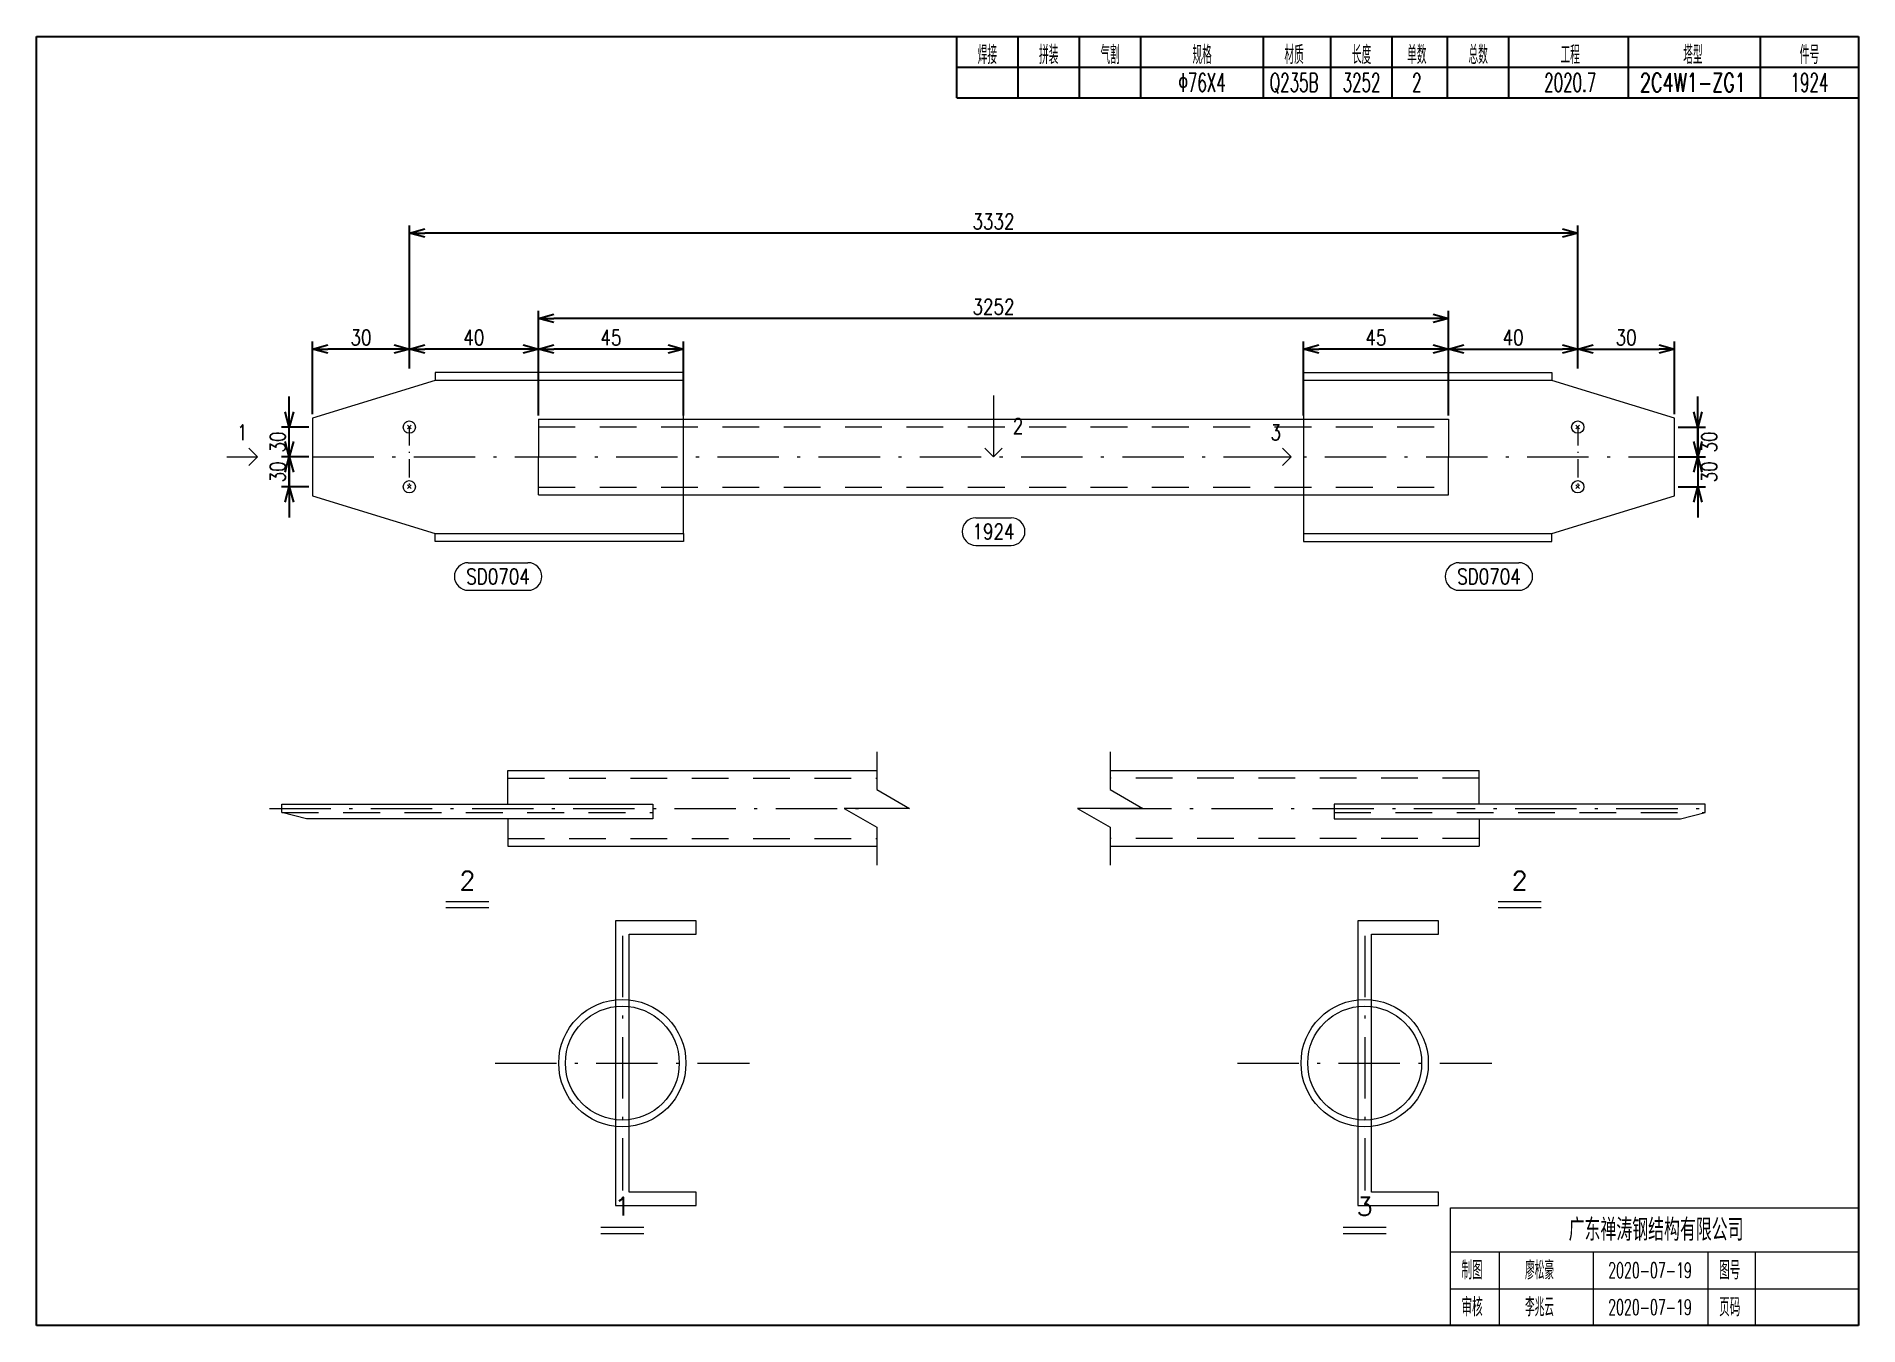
# Model space of a CAD drawing. Extents: x 154981 to 165753, y -86801 to -82885.
# Drawn here: x 160194.1 to 160491.1, y -84356.7 to -84146.7 of the extents above; entities that cross this region are included whole.
import ezdxf
from ezdxf.enums import TextEntityAlignment as Align

# ---------------------------------------------------------------- set-up
doc = ezdxf.new("R2010")
doc.units = 0
doc.header["$MEASUREMENT"] = 0
for name, pattern in [('一点画线', [5.2, 3, -1, 0.2, -1]), ('长一点画线', [16.5, 10, -3, 0.5, -3]), ('长虚线', [10, 6, -4])]:
    doc.linetypes.add(name, pattern=pattern)
doc.layers.get('0').update_dxf_attribs({"linetype": 'CONTINUOUS', "lineweight": 25})
doc.layers.get('Defpoints').update_dxf_attribs({"linetype": 'CONTINUOUS'})
doc.layers.add('4', color=7, linetype='CONTINUOUS', lineweight=25)
doc.layers.add('5', color=7, linetype='CONTINUOUS', lineweight=25)
doc.styles.add('DimFont', font='simplex.shx', dxfattribs={"width": 0.8, "bigfont": 'gbhzfs.shx'})
doc.styles.get("Standard").update_dxf_attribs({"font": 'simplex.shx', "width": 0.7, "height": 3, "bigfont": 'gbhzfs.shx'})
doc.dimstyles.new('DHDxfDimStyleOpen30', dxfattribs={"dimtxt": 2.5, "dimasz": 2.5, "dimexe": 1.25, "dimexo": 0.625, "dimtad": 2, "dimtxsty": 'DimFont', "dimblk": 'OPEN30', "dimblk1": 'OPEN30', "dimblk2": 'OPEN30', "dimcen": 2.5, "dimadec": 0, "dimazin": 0, "dimtfac": 1, "dimtmove": 0, "dimatfit": 3, "dimfxl": 0, "dimarcsym": 0})

msp = doc.modelspace()

# ---------------------------------------------------------------- texts
at = {"layer": '4', "color": 1, "linetype": 'Continuous', "lineweight": 25}
for s, width, p in [('焊接', 0.7, (160349.11666, -84149.66733)), ('拼装', 0.7, (160359.11666, -84149.66733)), ('气割', 0.7, (160369.11666, -84149.66733)), ('规格', 0.7, (160384.11666, -84149.66733)), ('材质', 0.7, (160399.11666, -84149.66733)), ('长度', 0.7, (160410.11666, -84149.66733)), ('单数', 0.7, (160419.11666, -84149.66733)), ('总数', 0.7, (160429.11666, -84149.66733)), ('工程', 0.7, (160444.11666, -84149.66733)), ('塔型', 0.7, (160464.11666, -84149.66733)), ('件号', 0.6, (160483.11666, -84149.66733)), ('Φ76X4', 0.6, (160384.11666, -84154.16733)), ('Q235B', 0.6, (160399.11666, -84154.16733)), ('3252', 0.6, (160410.11666, -84154.16733)), ('2', 0.6, (160419.11666, -84154.16733)), ('2020.7', 0.6, (160444.11666, -84154.16733)), ('2C4W1-ZG1', 0.7, (160464.11666, -84154.16733)), ('1924', 0.6, (160483.11666, -84154.16733))]:
    msp.add_text(s, height=3, dxfattribs=dict(at, width=width)).set_placement(p, align=Align.MIDDLE_CENTER)
at = {"layer": '4', "color": 1, "linetype": 'Continuous', "lineweight": 13}
msp.add_text('广东禅涛钢结构有限公司', height=3.6, dxfattribs=at).set_placement((160458.11666, -84341.06733), align=Align.MIDDLE_CENTER)
for s, height, width, p in [('制图', 3, 0.8, (160428.11666, -84347.66733)), ('廖松豪', 3, 0.7, (160439.11666, -84347.66733)), ('2020-07-19', 2.5, 0.6, (160457.11666, -84347.66733)), ('图号', 3, 0.8, (160470.11666, -84347.66733)), ('审核', 3, 0.8, (160428.11666, -84353.66733)), ('李兆云', 3, 0.7, (160439.11666, -84353.66733)), ('2020-07-19', 2.5, 0.6, (160457.11666, -84353.66733)), ('页码', 3, 0.8, (160470.11666, -84353.66733))]:
    msp.add_text(s, height=height, dxfattribs=dict(at, width=width)).set_placement(p, align=Align.MIDDLE_CENTER)
at = {"layer": '5', "color": 6, "linetype": 'Continuous', "lineweight": 13, "width": 0.8}
for s, p in [('1', (160227.66866, -84211.16733)), ('2', (160354.11666, -84210.16733)), ('3', (160396.12666, -84211.16733)), ('1924', (160350.11666, -84227.32333)), ('SD0704', (160269.36166, -84234.64133)), ('SD0704', (160430.87166, -84234.64133))]:
    msp.add_text(s, height=2.5, dxfattribs=at).set_placement(p, align=Align.MIDDLE_CENTER)
at = {"layer": '5', "color": 7, "linetype": 'Continuous', "lineweight": 13}
for s, p in [('2', (160264.36166, -84286.57333)), ('2', (160435.87166, -84286.57333)), ('1', (160289.61666, -84339.66733)), ('3', (160410.61666, -84339.66733))]:
    msp.add_text(s, height=3, dxfattribs=at).set_placement(p, align=Align.BOTTOM_CENTER)

# ---------------------------------------------------------------- blocks, each defined once
blk = doc.blocks.new('_OPEN30')
at = {"color": 0, "linetype": 'ByBlock', "lineweight": -2}
for p, q in [((-1, 0.27), (0, 0)), ((0, 0), (-1, -0.27)), ((0, 0), (-1, 0))]:
    blk.add_line(p, q, dxfattribs=at)
blk = doc.blocks.new('*D138')
at = {"layer": '5', "color": 3, "linetype": 'Continuous', "lineweight": -2}
for p, q in [((160254.9, -84200.77), (160254.9, -84177.44)), ((160442.84, -84178.69), (160257.4, -84178.69)), ((160445.34, -84200.77), (160445.34, -84177.44))]:
    blk.add_line(p, q, dxfattribs=at)
at = {"layer": 'Defpoints', "color": 0, "linetype": 'Continuous'}
for p in [(160254.9, -84178.69), (160254.9, -84201.4), (160445.34, -84201.4)]:
    blk.add_point(p, dxfattribs=at)
at = {"layer": '5', "color": 3, "linetype": 'Continuous', "lineweight": -2, "xscale": 2.5, "yscale": 2.5, "zscale": 2.5, "rotation": 180}
blk.add_blockref('_OPEN30', (160254.9, -84178.69), dxfattribs=at)
at = {"layer": '5', "color": 3, "linetype": 'Continuous', "lineweight": -2, "xscale": 2.5, "yscale": 2.5, "zscale": 2.5}
blk.add_blockref('_OPEN30', (160445.34, -84178.69), dxfattribs=at)
at = {"layer": '5', "color": 6, "linetype": 'Continuous', "lineweight": 13, "insert": (160350.12, -84176.81), "char_height": 2.5, "attachment_point": 5, "line_spacing_factor": 0.6, "style": 'DimFont'}
blk.add_mtext('3332', dxfattribs=at)
blk = doc.blocks.new('*D139')
at = {"layer": '5', "color": 3, "linetype": 'Continuous', "lineweight": -2}
for p, q in [((160275.94, -84208.39), (160275.94, -84191.35)), ((160421.8, -84192.6), (160278.44, -84192.6)), ((160424.3, -84208.39), (160424.3, -84191.35))]:
    blk.add_line(p, q, dxfattribs=at)
at = {"layer": 'Defpoints', "color": 0, "linetype": 'Continuous'}
for p in [(160275.94, -84192.6), (160275.94, -84209.01), (160424.3, -84209.01)]:
    blk.add_point(p, dxfattribs=at)
at = {"layer": '5', "color": 3, "linetype": 'Continuous', "lineweight": -2, "xscale": 2.5, "yscale": 2.5, "zscale": 2.5, "rotation": 180}
blk.add_blockref('_OPEN30', (160275.94, -84192.6), dxfattribs=at)
at = {"layer": '5', "color": 3, "linetype": 'Continuous', "lineweight": -2, "xscale": 2.5, "yscale": 2.5, "zscale": 2.5}
blk.add_blockref('_OPEN30', (160424.3, -84192.6), dxfattribs=at)
at = {"layer": '5', "color": 6, "linetype": 'Continuous', "lineweight": 13, "insert": (160350.12, -84190.72), "char_height": 2.5, "attachment_point": 5, "line_spacing_factor": 0.6, "style": 'DimFont'}
blk.add_mtext('3252', dxfattribs=at)
blk = doc.blocks.new('*D140')
at = {"layer": '5', "color": 3, "linetype": 'Continuous', "lineweight": -2}
for p, q in [((160464.92, -84207.81), (160464.92, -84205.31)), ((160461.74, -84210.31), (160466.17, -84210.31)), ((160464.92, -84210.31), (160464.92, -84215.17)), ((160461.74, -84215.17), (160466.17, -84215.17)), ((160464.92, -84217.67), (160464.92, -84220.17))]:
    blk.add_line(p, q, dxfattribs=at)
at = {"layer": 'Defpoints', "color": 0, "linetype": 'Continuous'}
for p in [(160461.12, -84210.31), (160461.12, -84215.17), (160464.92, -84215.17)]:
    blk.add_point(p, dxfattribs=at)
at = {"layer": '5', "color": 3, "linetype": 'Continuous', "lineweight": -2, "xscale": 2.5, "yscale": 2.5, "zscale": 2.5}
for p, rotation in [((160464.92, -84210.31), 270), ((160464.92, -84215.17), 90)]:
    blk.add_blockref('_OPEN30', p, dxfattribs=dict(at, rotation=rotation))
at = {"layer": '5', "color": 6, "linetype": 'Continuous', "lineweight": 13, "insert": (160466.79, -84212.74), "char_height": 2.5, "attachment_point": 5, "rotation": 90, "line_spacing_factor": 0.6, "style": 'DimFont'}
blk.add_mtext('30', dxfattribs=at)
blk = doc.blocks.new('*D141')
at = {"layer": '5', "color": 3, "linetype": 'Continuous', "lineweight": -2}
for p, q in [((160464.92, -84212.67), (160464.92, -84210.17)), ((160461.74, -84215.17), (160466.17, -84215.17)), ((160464.92, -84215.17), (160464.92, -84220.03)), ((160461.74, -84220.03), (160466.17, -84220.03)), ((160464.92, -84222.53), (160464.92, -84225.03))]:
    blk.add_line(p, q, dxfattribs=at)
at = {"layer": 'Defpoints', "color": 0, "linetype": 'Continuous'}
for p in [(160461.12, -84215.17), (160461.12, -84220.03), (160464.92, -84220.03)]:
    blk.add_point(p, dxfattribs=at)
at = {"layer": '5', "color": 3, "linetype": 'Continuous', "lineweight": -2, "xscale": 2.5, "yscale": 2.5, "zscale": 2.5}
for p, rotation in [((160464.92, -84215.17), 270), ((160464.92, -84220.03), 90)]:
    blk.add_blockref('_OPEN30', p, dxfattribs=dict(at, rotation=rotation))
at = {"layer": '5', "color": 6, "linetype": 'Continuous', "lineweight": 13, "insert": (160466.79, -84217.6), "char_height": 2.5, "attachment_point": 5, "rotation": 90, "line_spacing_factor": 0.6, "style": 'DimFont'}
blk.add_mtext('30', dxfattribs=at)
blk = doc.blocks.new('*D142')
at = {"layer": '5', "color": 3, "linetype": 'Continuous', "lineweight": -2}
for p, q in [((160445.34, -84200.77), (160445.34, -84196.35)), ((160461.12, -84208.22), (160461.12, -84196.35)), ((160447.84, -84197.6), (160458.62, -84197.6))]:
    blk.add_line(p, q, dxfattribs=at)
at = {"layer": 'Defpoints', "color": 0, "linetype": 'Continuous'}
for p in [(160461.12, -84197.6), (160445.34, -84201.4), (160461.12, -84208.85)]:
    blk.add_point(p, dxfattribs=at)
at = {"layer": '5', "color": 3, "linetype": 'Continuous', "lineweight": -2, "xscale": 2.5, "yscale": 2.5, "zscale": 2.5, "rotation": 180}
blk.add_blockref('_OPEN30', (160445.34, -84197.6), dxfattribs=at)
at = {"layer": '5', "color": 3, "linetype": 'Continuous', "lineweight": -2, "xscale": 2.5, "yscale": 2.5, "zscale": 2.5}
blk.add_blockref('_OPEN30', (160461.12, -84197.6), dxfattribs=at)
at = {"layer": '5', "color": 6, "linetype": 'Continuous', "lineweight": 13, "insert": (160453.23, -84195.72), "char_height": 2.5, "attachment_point": 5, "line_spacing_factor": 0.6, "style": 'DimFont'}
blk.add_mtext('30', dxfattribs=at)
blk = doc.blocks.new('*D143')
at = {"layer": '5', "color": 3, "linetype": 'Continuous', "lineweight": -2}
for p, q in [((160424.3, -84208.39), (160424.3, -84196.35)), ((160445.34, -84200.77), (160445.34, -84196.35)), ((160426.8, -84197.6), (160442.84, -84197.6))]:
    blk.add_line(p, q, dxfattribs=at)
at = {"layer": 'Defpoints', "color": 0, "linetype": 'Continuous'}
for p in [(160445.34, -84197.6), (160445.34, -84201.4), (160424.3, -84209.01)]:
    blk.add_point(p, dxfattribs=at)
at = {"layer": '5', "color": 3, "linetype": 'Continuous', "lineweight": -2, "xscale": 2.5, "yscale": 2.5, "zscale": 2.5, "rotation": 180}
blk.add_blockref('_OPEN30', (160424.3, -84197.6), dxfattribs=at)
at = {"layer": '5', "color": 3, "linetype": 'Continuous', "lineweight": -2, "xscale": 2.5, "yscale": 2.5, "zscale": 2.5}
blk.add_blockref('_OPEN30', (160445.34, -84197.6), dxfattribs=at)
at = {"layer": '5', "color": 6, "linetype": 'Continuous', "lineweight": 13, "insert": (160434.82, -84195.72), "char_height": 2.5, "attachment_point": 5, "line_spacing_factor": 0.6, "style": 'DimFont'}
blk.add_mtext('40', dxfattribs=at)
blk = doc.blocks.new('*D144')
at = {"layer": '5', "color": 3, "linetype": 'Continuous', "lineweight": -2}
for p, q in [((160400.63, -84208.39), (160400.63, -84196.35)), ((160424.3, -84208.39), (160424.3, -84196.35)), ((160421.8, -84197.6), (160403.13, -84197.6))]:
    blk.add_line(p, q, dxfattribs=at)
at = {"layer": 'Defpoints', "color": 0, "linetype": 'Continuous'}
for p in [(160400.63, -84197.6), (160400.63, -84209.01), (160424.3, -84209.01)]:
    blk.add_point(p, dxfattribs=at)
at = {"layer": '5', "color": 3, "linetype": 'Continuous', "lineweight": -2, "xscale": 2.5, "yscale": 2.5, "zscale": 2.5, "rotation": 180}
blk.add_blockref('_OPEN30', (160400.63, -84197.6), dxfattribs=at)
at = {"layer": '5', "color": 3, "linetype": 'Continuous', "lineweight": -2, "xscale": 2.5, "yscale": 2.5, "zscale": 2.5}
blk.add_blockref('_OPEN30', (160424.3, -84197.6), dxfattribs=at)
at = {"layer": '5', "color": 6, "linetype": 'Continuous', "lineweight": 13, "insert": (160412.46, -84195.72), "char_height": 2.5, "attachment_point": 5, "line_spacing_factor": 0.6, "style": 'DimFont'}
blk.add_mtext('45', dxfattribs=at)
blk = doc.blocks.new('*D145')
at = {"layer": '5', "color": 3, "linetype": 'Continuous', "lineweight": -2}
for p, q in [((160235.32, -84207.81), (160235.32, -84205.31)), ((160238.49, -84210.31), (160234.07, -84210.31)), ((160235.32, -84215.17), (160235.32, -84210.31)), ((160238.49, -84215.17), (160234.07, -84215.17)), ((160235.32, -84217.67), (160235.32, -84220.17))]:
    blk.add_line(p, q, dxfattribs=at)
at = {"layer": 'Defpoints', "color": 0, "linetype": 'Continuous'}
for p in [(160235.32, -84210.31), (160239.12, -84210.31), (160239.12, -84215.17)]:
    blk.add_point(p, dxfattribs=at)
at = {"layer": '5', "color": 3, "linetype": 'Continuous', "lineweight": -2, "xscale": 2.5, "yscale": 2.5, "zscale": 2.5}
for p, rotation in [((160235.32, -84210.31), 270), ((160235.32, -84215.17), 90)]:
    blk.add_blockref('_OPEN30', p, dxfattribs=dict(at, rotation=rotation))
at = {"layer": '5', "color": 6, "linetype": 'Continuous', "lineweight": 13, "insert": (160233.44, -84212.74), "char_height": 2.5, "attachment_point": 5, "rotation": 90, "line_spacing_factor": 0.6, "style": 'DimFont'}
blk.add_mtext('30', dxfattribs=at)
blk = doc.blocks.new('*D146')
at = {"layer": '5', "color": 3, "linetype": 'Continuous', "lineweight": -2}
for p, q in [((160235.32, -84212.67), (160235.32, -84210.17)), ((160238.49, -84215.17), (160234.07, -84215.17)), ((160235.32, -84220.03), (160235.32, -84215.17)), ((160238.49, -84220.03), (160234.07, -84220.03)), ((160235.32, -84222.53), (160235.32, -84225.03))]:
    blk.add_line(p, q, dxfattribs=at)
at = {"layer": 'Defpoints', "color": 0, "linetype": 'Continuous'}
for p in [(160235.32, -84215.17), (160239.12, -84215.17), (160239.12, -84220.03)]:
    blk.add_point(p, dxfattribs=at)
at = {"layer": '5', "color": 3, "linetype": 'Continuous', "lineweight": -2, "xscale": 2.5, "yscale": 2.5, "zscale": 2.5}
for p, rotation in [((160235.32, -84215.17), 270), ((160235.32, -84220.03), 90)]:
    blk.add_blockref('_OPEN30', p, dxfattribs=dict(at, rotation=rotation))
at = {"layer": '5', "color": 6, "linetype": 'Continuous', "lineweight": 13, "insert": (160233.44, -84217.6), "char_height": 2.5, "attachment_point": 5, "rotation": 90, "line_spacing_factor": 0.6, "style": 'DimFont'}
blk.add_mtext('30', dxfattribs=at)
blk = doc.blocks.new('*D147')
at = {"layer": '5', "color": 3, "linetype": 'Continuous', "lineweight": -2}
for p, q in [((160239.12, -84208.22), (160239.12, -84196.35)), ((160254.9, -84200.77), (160254.9, -84196.35)), ((160252.4, -84197.6), (160241.62, -84197.6))]:
    blk.add_line(p, q, dxfattribs=at)
at = {"layer": 'Defpoints', "color": 0, "linetype": 'Continuous'}
for p in [(160239.12, -84197.6), (160254.9, -84201.4), (160239.12, -84208.85)]:
    blk.add_point(p, dxfattribs=at)
at = {"layer": '5', "color": 3, "linetype": 'Continuous', "lineweight": -2, "xscale": 2.5, "yscale": 2.5, "zscale": 2.5, "rotation": 180}
blk.add_blockref('_OPEN30', (160239.12, -84197.6), dxfattribs=at)
at = {"layer": '5', "color": 3, "linetype": 'Continuous', "lineweight": -2, "xscale": 2.5, "yscale": 2.5, "zscale": 2.5}
blk.add_blockref('_OPEN30', (160254.9, -84197.6), dxfattribs=at)
at = {"layer": '5', "color": 6, "linetype": 'Continuous', "lineweight": 13, "insert": (160247.01, -84195.72), "char_height": 2.5, "attachment_point": 5, "line_spacing_factor": 0.6, "style": 'DimFont'}
blk.add_mtext('30', dxfattribs=at)
blk = doc.blocks.new('*D148')
at = {"layer": '5', "color": 3, "linetype": 'Continuous', "lineweight": -2}
for p, q in [((160254.9, -84200.77), (160254.9, -84196.35)), ((160275.94, -84208.39), (160275.94, -84196.35)), ((160273.44, -84197.6), (160257.4, -84197.6))]:
    blk.add_line(p, q, dxfattribs=at)
at = {"layer": 'Defpoints', "color": 0, "linetype": 'Continuous'}
for p in [(160254.9, -84197.6), (160254.9, -84201.4), (160275.94, -84209.01)]:
    blk.add_point(p, dxfattribs=at)
at = {"layer": '5', "color": 3, "linetype": 'Continuous', "lineweight": -2, "xscale": 2.5, "yscale": 2.5, "zscale": 2.5, "rotation": 180}
blk.add_blockref('_OPEN30', (160254.9, -84197.6), dxfattribs=at)
at = {"layer": '5', "color": 3, "linetype": 'Continuous', "lineweight": -2, "xscale": 2.5, "yscale": 2.5, "zscale": 2.5}
blk.add_blockref('_OPEN30', (160275.94, -84197.6), dxfattribs=at)
at = {"layer": '5', "color": 6, "linetype": 'Continuous', "lineweight": 13, "insert": (160265.42, -84195.72), "char_height": 2.5, "attachment_point": 5, "line_spacing_factor": 0.6, "style": 'DimFont'}
blk.add_mtext('40', dxfattribs=at)
blk = doc.blocks.new('*D149')
at = {"layer": '5', "color": 3, "linetype": 'Continuous', "lineweight": -2}
for p, q in [((160275.94, -84208.39), (160275.94, -84196.35)), ((160299.61, -84208.39), (160299.61, -84196.35)), ((160297.11, -84197.6), (160278.44, -84197.6))]:
    blk.add_line(p, q, dxfattribs=at)
at = {"layer": 'Defpoints', "color": 0, "linetype": 'Continuous'}
for p in [(160275.94, -84197.6), (160275.94, -84209.01), (160299.61, -84209.01)]:
    blk.add_point(p, dxfattribs=at)
at = {"layer": '5', "color": 3, "linetype": 'Continuous', "lineweight": -2, "xscale": 2.5, "yscale": 2.5, "zscale": 2.5, "rotation": 180}
blk.add_blockref('_OPEN30', (160275.94, -84197.6), dxfattribs=at)
at = {"layer": '5', "color": 3, "linetype": 'Continuous', "lineweight": -2, "xscale": 2.5, "yscale": 2.5, "zscale": 2.5}
blk.add_blockref('_OPEN30', (160299.61, -84197.6), dxfattribs=at)
at = {"layer": '5', "color": 6, "linetype": 'Continuous', "lineweight": 13, "insert": (160287.77, -84195.72), "char_height": 2.5, "attachment_point": 5, "line_spacing_factor": 0.6, "style": 'DimFont'}
blk.add_mtext('45', dxfattribs=at)
blk = doc.blocks.new('CTDHK')
at = {"color": 0, "linetype": 'Continuous'}
for p, q in [((0, 210), (297, 210)), ((0, 0), (0, 210)), ((297, 210), (297, 0)), ((297, 0), (0, 0))]:
    blk.add_line(p, q, dxfattribs=at)

# ---------------------------------------------------------------- dimensions: what is measured, and where the dimension line sits
at = {"layer": '5', "color": 6, "linetype": 'Continuous', "lineweight": 13}
for base, p1, p2, text, picture, middle in [((160254.89666, -84178.68733), (160445.33666, -84201.39733), (160254.89666, -84201.39733), '3332', '*D138', (160350.11666, -84178.68733)), ((160275.93666, -84192.59733), (160424.29666, -84209.01133), (160275.93666, -84209.01133), '3252', '*D139', (160350.11666, -84192.59733)), ((160239.11666, -84197.59733), (160254.89666, -84201.39733), (160239.11666, -84208.84933), '30', '*D147', (160247.00666, -84197.59733)), ((160254.89666, -84197.59733), (160275.93666, -84209.01133), (160254.89666, -84201.39733), '40', '*D148', (160265.41666, -84197.59733)), ((160275.93666, -84197.59733), (160299.60666, -84209.01133), (160275.93666, -84209.01133), '45', '*D149', (160287.77166, -84197.59733)), ((160400.62666, -84197.59733), (160424.29666, -84209.01133), (160400.62666, -84209.01133), '45', '*D144', (160412.46166, -84197.59733)), ((160445.33666, -84197.59733), (160424.29666, -84209.01133), (160445.33666, -84201.39733), '40', '*D143', (160434.81666, -84197.59733)), ((160461.11666, -84197.59733), (160445.33666, -84201.39733), (160461.11666, -84208.84933), '30', '*D142', (160453.22666, -84197.59733))]:
    dim = msp.add_linear_dim(base=base, p1=p1, p2=p2, text=text, dimstyle='DHDxfDimStyleOpen30', override={"dimtxt": 2.5, "dimclrd": 3, "dimclre": 3, "dimclrt": 6}, dxfattribs=at)
    dim.commit()
    dim.dimension.update_dxf_attribs({"geometry": picture, "text_midpoint": middle, "dimtype": 160})
for base, p1, p2, picture, middle in [((160235.31666, -84210.30733), (160239.11666, -84215.16733), (160239.11666, -84210.30733), '*D145', (160235.31666, -84212.73733)), ((160464.91666, -84215.16733), (160461.11666, -84210.30733), (160461.11666, -84215.16733), '*D140', (160464.91666, -84212.73733)), ((160235.31666, -84215.16733), (160239.11666, -84220.02733), (160239.11666, -84215.16733), '*D146', (160235.31666, -84217.59733)), ((160464.91666, -84220.02733), (160461.11666, -84215.16733), (160461.11666, -84220.02733), '*D141', (160464.91666, -84217.59733))]:
    dim = msp.add_linear_dim(base=base, p1=p1, p2=p2, angle=90, text='30', dimstyle='DHDxfDimStyleOpen30', override={"dimtxt": 2.5, "dimclrd": 3, "dimclre": 3, "dimclrt": 6}, dxfattribs=at)
    dim.commit()
    dim.dimension.update_dxf_attribs({"geometry": picture, "text_midpoint": middle, "dimtype": 160})

# ---------------------------------------------------------------- linework, layer by layer
at = {"layer": '4', "color": 1, "linetype": 'Continuous', "lineweight": 25}
for p, q in [((160344.11666, -84156.66733), (160344.11666, -84146.66733)), ((160354.11666, -84156.66733), (160354.11666, -84146.66733)), ((160364.11666, -84156.66733), (160364.11666, -84146.66733)), ((160374.11666, -84156.66733), (160374.11666, -84146.66733)), ((160394.11666, -84156.66733), (160394.11666, -84146.66733)), ((160405.11666, -84156.66733), (160405.11666, -84146.66733)), ((160415.11666, -84156.66733), (160415.11666, -84146.66733)), ((160424.11666, -84156.66733), (160424.11666, -84146.66733)), ((160434.11666, -84156.66733), (160434.11666, -84146.66733)), ((160453.61666, -84156.66733), (160453.61666, -84146.66733)), ((160475.11666, -84156.66733), (160475.11666, -84146.66733)), ((160344.11666, -84151.66733), (160491.11666, -84151.66733)), ((160344.11666, -84156.66733), (160491.11666, -84156.66733))]:
    msp.add_line(p, q, dxfattribs=at)
at = {"layer": '4', "color": 1, "linetype": 'Continuous', "lineweight": 18}
for p, q in [((160424.61666, -84356.66733), (160424.61666, -84337.46733)), ((160424.61666, -84337.46733), (160491.11666, -84337.46733)), ((160424.61666, -84344.66733), (160491.11666, -84344.66733)), ((160432.61666, -84356.66733), (160432.61666, -84344.66733)), ((160447.91666, -84356.66733), (160447.91666, -84344.66733)), ((160466.61666, -84356.66733), (160466.61666, -84344.66733)), ((160474.31666, -84356.66733), (160474.31666, -84344.66733)), ((160424.61666, -84350.66733), (160491.11666, -84350.66733))]:
    msp.add_line(p, q, dxfattribs=at)
msp.add_lwpolyline([(160194.11666, -84146.66733), (160194.11666, -84356.66733), (160491.11666, -84356.66733), (160491.11666, -84146.66733)], close=True, dxfattribs=at)
at = {"layer": '5', "color": 7, "linetype": 'Continuous', "lineweight": 13}
for p, q in [((160259.10466, -84201.39733), (160259.10466, -84202.69333)), ((160299.60666, -84201.39733), (160259.10466, -84201.39733)), ((160299.60666, -84202.69333), (160299.60666, -84201.39733)), ((160400.62666, -84201.39733), (160441.12866, -84201.39733)), ((160400.62666, -84202.69333), (160400.62666, -84201.39733)), ((160441.12866, -84201.39733), (160441.12866, -84202.69333)), ((160259.10466, -84202.69333), (160239.11666, -84208.84933)), ((160299.60666, -84202.69333), (160259.10466, -84202.69333)), ((160299.60666, -84227.64133), (160299.60666, -84202.69333)), ((160400.62666, -84202.69333), (160400.62666, -84227.64133)), ((160441.12866, -84202.69333), (160400.62666, -84202.69333)), ((160461.11666, -84208.84933), (160441.12866, -84202.69333)), ((160239.11666, -84208.84933), (160239.11666, -84221.48533)), ((160254.59666, -84210.00733), (160255.19666, -84210.60733)), ((160255.19666, -84210.00733), (160254.59666, -84210.60733)), ((160275.93666, -84209.01133), (160275.93666, -84215.16733)), ((160275.93666, -84209.01133), (160424.29666, -84209.01133)), ((160424.29666, -84209.01133), (160424.29666, -84215.16733)), ((160445.63666, -84210.60733), (160445.03666, -84210.00733)), ((160445.03666, -84210.60733), (160445.63666, -84210.00733)), ((160461.11666, -84221.48533), (160461.11666, -84208.84933)), ((160275.93666, -84221.32333), (160275.93666, -84215.16733)), ((160424.29666, -84221.32333), (160424.29666, -84215.16733)), ((160254.59666, -84219.72733), (160255.19666, -84220.32733)), ((160255.19666, -84219.72733), (160254.59666, -84220.32733)), ((160445.63666, -84220.32733), (160445.03666, -84219.72733)), ((160445.03666, -84220.32733), (160445.63666, -84219.72733)), ((160239.11666, -84221.48533), (160259.10466, -84227.64133)), ((160275.93666, -84221.32333), (160424.29666, -84221.32333)), ((160441.12866, -84227.64133), (160461.11666, -84221.48533)), ((160259.10466, -84228.93733), (160259.10466, -84227.64133)), ((160259.10466, -84227.64133), (160299.60666, -84227.64133)), ((160299.60666, -84228.93733), (160259.10466, -84228.93733)), ((160299.60666, -84227.64133), (160299.60666, -84228.93733)), ((160400.62666, -84227.64133), (160400.62666, -84228.93733)), ((160400.62666, -84227.64133), (160441.12866, -84227.64133)), ((160400.62666, -84228.93733), (160441.12866, -84228.93733)), ((160441.12866, -84228.93733), (160441.12866, -84227.64133)), ((160331.09955, -84263.18333), (160331.09955, -84269.33933)), ((160369.13378, -84263.18333), (160369.13378, -84269.33933)), ((160270.93666, -84271.72533), (160270.93666, -84266.26133)), ((160270.93666, -84266.26133), (160331.09955, -84266.26133)), ((160369.13378, -84266.26133), (160429.29666, -84266.26133)), ((160429.29666, -84271.72533), (160429.29666, -84266.26133)), ((160331.09955, -84269.33933), (160336.4308, -84272.41733)), ((160369.13378, -84269.33933), (160374.46503, -84272.41733)), ((160234.11666, -84271.72533), (160294.60666, -84271.72533)), ((160234.11666, -84273.10933), (160234.11666, -84271.72533)), ((160238.11666, -84274.10933), (160234.11666, -84273.10933)), ((160294.60666, -84271.72533), (160294.60666, -84274.10933)), ((160325.7683, -84272.41733), (160331.09955, -84275.49533)), ((160336.4308, -84272.41733), (160325.7683, -84272.41733)), ((160363.80252, -84272.41733), (160369.13378, -84275.49533)), ((160374.46503, -84272.41733), (160363.80252, -84272.41733)), ((160405.62666, -84271.72533), (160405.62666, -84274.10933)), ((160466.11666, -84271.72533), (160405.62666, -84271.72533)), ((160462.11666, -84274.10933), (160466.11666, -84273.10933)), ((160466.11666, -84273.10933), (160466.11666, -84271.72533)), ((160294.60666, -84274.10933), (160238.11666, -84274.10933)), ((160270.93666, -84274.10933), (160270.93666, -84278.57333)), ((160331.09955, -84275.49533), (160331.09955, -84281.65133)), ((160369.13378, -84275.49533), (160369.13378, -84281.65133)), ((160405.62666, -84274.10933), (160462.11666, -84274.10933)), ((160429.29666, -84274.10933), (160429.29666, -84278.57333)), ((160270.93666, -84278.57333), (160331.09955, -84278.57333)), ((160369.13378, -84278.57333), (160429.29666, -84278.57333)), ((160260.86166, -84287.57333), (160267.86166, -84287.57333)), ((160260.86166, -84288.57333), (160267.86166, -84288.57333)), ((160432.37166, -84287.57333), (160439.37166, -84287.57333)), ((160432.37166, -84288.57333), (160439.37166, -84288.57333)), ((160288.52466, -84290.71233), (160288.52466, -84337.12233)), ((160301.62866, -84290.71233), (160288.52466, -84290.71233)), ((160301.62866, -84292.89633), (160301.62866, -84290.71233)), ((160409.52466, -84290.71233), (160409.52466, -84337.12233)), ((160422.62866, -84290.71233), (160409.52466, -84290.71233)), ((160422.62866, -84292.89633), (160422.62866, -84290.71233)), ((160290.70866, -84292.89633), (160301.62866, -84292.89633)), ((160290.70866, -84334.93833), (160290.70866, -84292.89633)), ((160411.70866, -84292.89633), (160422.62866, -84292.89633)), ((160411.70866, -84334.93833), (160411.70866, -84292.89633)), ((160301.62866, -84334.93833), (160290.70866, -84334.93833)), ((160301.62866, -84337.12233), (160301.62866, -84334.93833)), ((160422.62866, -84334.93833), (160411.70866, -84334.93833)), ((160422.62866, -84337.12233), (160422.62866, -84334.93833)), ((160288.52466, -84337.12233), (160301.62866, -84337.12233)), ((160409.52466, -84337.12233), (160422.62866, -84337.12233)), ((160286.11666, -84340.66733), (160293.11666, -84340.66733)), ((160286.11666, -84341.66733), (160293.11666, -84341.66733)), ((160407.11666, -84340.66733), (160414.11666, -84340.66733)), ((160407.11666, -84341.66733), (160414.11666, -84341.66733))]:
    msp.add_line(p, q, dxfattribs=at)
at = {"layer": '5', "color": 6, "linetype": 'Continuous', "lineweight": 13}
for p, q in [((160350.11666, -84205.16733), (160350.11666, -84215.16733)), ((160230.16866, -84215.16733), (160228.75445, -84213.75312)), ((160350.11666, -84215.16733), (160348.70245, -84213.75312)), ((160350.11666, -84215.16733), (160351.53088, -84213.75312)), ((160398.62666, -84215.16733), (160397.21245, -84213.75312)), ((160225.16866, -84215.16733), (160230.16866, -84215.16733)), ((160230.16866, -84215.16733), (160228.75445, -84216.58155)), ((160393.62666, -84215.16733), (160398.62666, -84215.16733)), ((160398.62666, -84215.16733), (160397.21245, -84216.58155))]:
    msp.add_line(p, q, dxfattribs=at)
at = {"layer": '5', "color": 240, "linetype": '一点画线', "lineweight": 13}
for p, q in [((160254.89666, -84210.30733), (160254.89666, -84210.30733)), ((160254.89666, -84210.30733), (160254.89666, -84220.02733)), ((160445.33666, -84210.30733), (160445.33666, -84210.30733)), ((160445.33666, -84210.30733), (160445.33666, -84220.02733)), ((160254.89666, -84220.02733), (160254.89666, -84220.02733)), ((160445.33666, -84220.02733), (160445.33666, -84220.02733))]:
    msp.add_line(p, q, dxfattribs=at)
at = {"layer": '5', "color": 7, "linetype": '长虚线', "lineweight": 13}
for p, q in [((160275.93666, -84210.24253), (160424.29666, -84210.24253)), ((160275.93666, -84220.09213), (160424.29666, -84220.09213)), ((160270.93666, -84267.49253), (160331.09955, -84267.49253)), ((160429.29666, -84267.49253), (160369.13378, -84267.49253)), ((160234.11666, -84273.10933), (160294.60666, -84273.10933)), ((160405.62666, -84273.10933), (160466.11666, -84273.10933)), ((160270.93666, -84277.34213), (160331.09955, -84277.34213)), ((160429.29666, -84277.34213), (160369.13378, -84277.34213))]:
    msp.add_line(p, q, dxfattribs=at)
at = {"layer": '5', "color": 240, "linetype": '长一点画线', "lineweight": 13}
for p, q in [((160239.11666, -84215.16733), (160461.11666, -84215.16733)), ((160232.11666, -84272.41733), (160331.09955, -84272.41733)), ((160369.13378, -84272.41733), (160468.11666, -84272.41733)), ((160289.61666, -84293.16733), (160289.61666, -84334.66733)), ((160410.61666, -84293.16733), (160410.61666, -84334.66733)), ((160268.86666, -84313.91733), (160310.36666, -84313.91733)), ((160389.86666, -84313.91733), (160431.36666, -84313.91733))]:
    msp.add_line(p, q, dxfattribs=at)
at = {"layer": '5', "color": 3, "linetype": 'Continuous', "lineweight": 13}
for p, q in [((160347.24166, -84225.07333), (160352.99166, -84225.07333)), ((160347.24166, -84229.57333), (160352.99166, -84229.57333)), ((160264.48666, -84232.39133), (160274.23666, -84232.39133)), ((160425.99666, -84232.39133), (160435.74666, -84232.39133)), ((160264.48666, -84236.89133), (160274.23666, -84236.89133)), ((160425.99666, -84236.89133), (160435.74666, -84236.89133))]:
    msp.add_line(p, q, dxfattribs=at)
at = {"layer": '5', "color": 7, "linetype": 'Continuous', "lineweight": 13}
for centre, radius in [((160254.89666, -84210.30733), 1), ((160445.33666, -84210.30733), 1), ((160254.89666, -84220.02733), 1), ((160445.33666, -84220.02733), 1), ((160289.61666, -84313.91733), 10.374), ((160289.61666, -84313.91733), 9.282), ((160410.61666, -84313.91733), 10.374), ((160410.61666, -84313.91733), 9.282)]:
    msp.add_circle(centre, radius, dxfattribs=at)
at = {"layer": '5', "color": 3, "linetype": 'Continuous', "lineweight": 13}
for centre, start, end in [((160347.24166, -84227.32333), 90, 270), ((160352.99166, -84227.32333), 270, 90), ((160264.48666, -84234.64133), 90, 270), ((160274.23666, -84234.64133), 270, 90), ((160425.99666, -84234.64133), 90, 270), ((160435.74666, -84234.64133), 270, 90)]:
    msp.add_arc(centre, 2.25, start, end, dxfattribs=at)

# ---------------------------------------------------------------- block references
at = {"color": 2, "linetype": 'Continuous'}
msp.add_blockref('CTDHK', (160194.11666, -84356.66733), dxfattribs=at)

msp.set_redraw_order([(e.dxf.handle, doc.entitydb.next_handle()) for e in msp.query("TEXT MTEXT ATTDEF DIMENSION ARC_DIMENSION")])  # texts and dimensions are drawn at this point

doc.saveas('drawing.dxf')
